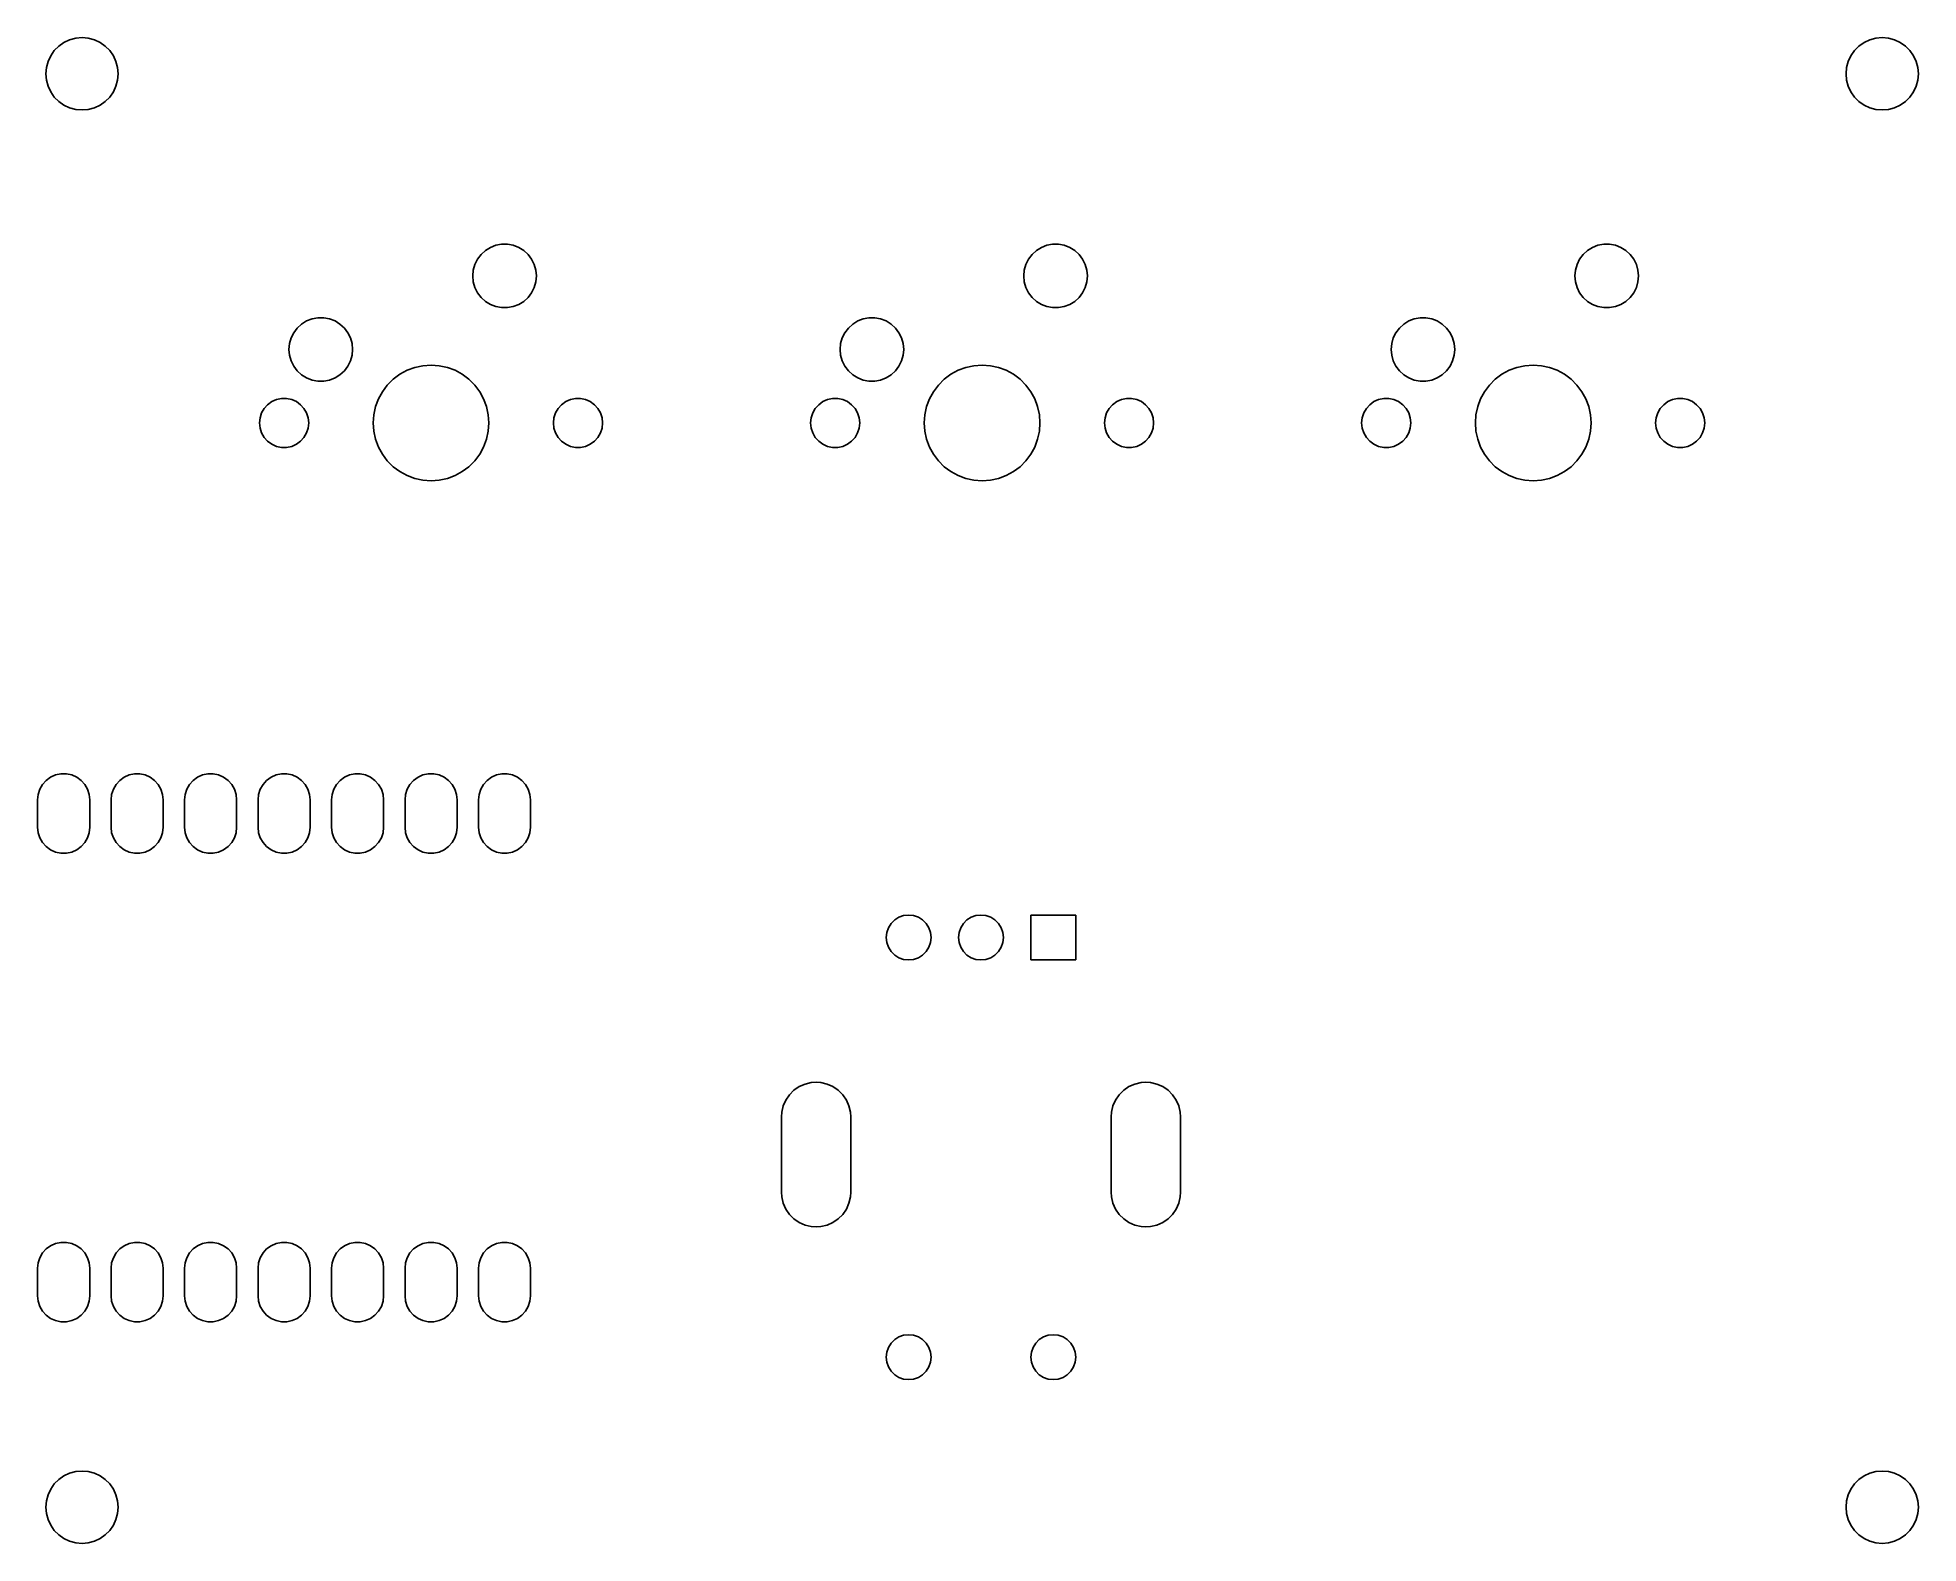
# Model space of a CAD drawing. Extents: x 2.76 to 5.32, y -3.6 to -1.55.
import ezdxf

# ---------------------------------------------------------------- set-up
doc = ezdxf.new("R2010")
doc.units = 0
doc.header["$MEASUREMENT"] = 0
doc.layers.add('BLACK', color=7, linetype='CONTINUOUS')

msp = doc.modelspace()

# ---------------------------------------------------------------- linework, layer by layer
at = {"layer": 'BLACK', "linetype": 'CONTINUOUS'}
for p, q in [((2.79337, -1.5623), (2.80039, -1.55738)), ((2.80039, -1.55738), (2.80817, -1.55376)), ((2.80817, -1.55376), (2.81645, -1.55154)), ((2.81645, -1.55154), (2.825, -1.55079)), ((2.825, -1.55079), (2.83355, -1.55154)), ((2.83355, -1.55154), (2.84183, -1.55376)), ((2.84183, -1.55376), (2.84961, -1.55738)), ((2.84961, -1.55738), (2.85663, -1.5623)), ((5.24337, -1.5623), (5.25039, -1.55738)), ((5.25039, -1.55738), (5.25817, -1.55376)), ((5.25817, -1.55376), (5.26645, -1.55154)), ((5.26645, -1.55154), (5.275, -1.55079)), ((5.275, -1.55079), (5.28355, -1.55154)), ((5.28355, -1.55154), (5.29183, -1.55376)), ((5.29183, -1.55376), (5.29961, -1.55738)), ((5.29961, -1.55738), (5.30663, -1.5623)), ((2.77654, -1.59145), (2.77876, -1.58317)), ((2.77876, -1.58317), (2.78238, -1.57539)), ((2.78238, -1.57539), (2.7873, -1.56837)), ((2.7873, -1.56837), (2.79337, -1.5623)), ((2.85663, -1.5623), (2.8627, -1.56837)), ((2.8627, -1.56837), (2.86762, -1.57539)), ((2.86762, -1.57539), (2.87124, -1.58317)), ((2.87124, -1.58317), (2.87346, -1.59145)), ((5.22654, -1.59145), (5.22876, -1.58317)), ((5.22876, -1.58317), (5.23238, -1.57539)), ((5.23238, -1.57539), (5.2373, -1.56837)), ((5.2373, -1.56837), (5.24337, -1.5623)), ((5.30663, -1.5623), (5.3127, -1.56837)), ((5.3127, -1.56837), (5.31762, -1.57539)), ((5.31762, -1.57539), (5.32124, -1.58317)), ((5.32124, -1.58317), (5.32346, -1.59145)), ((2.77579, -1.6), (2.77654, -1.59145)), ((2.77654, -1.60855), (2.77579, -1.6)), ((2.77876, -1.61683), (2.77654, -1.60855)), ((2.87346, -1.60855), (2.87124, -1.61683)), ((2.87346, -1.59145), (2.87421, -1.6)), ((2.87421, -1.6), (2.87346, -1.60855)), ((5.22579, -1.6), (5.22654, -1.59145)), ((5.22654, -1.60855), (5.22579, -1.6)), ((5.22876, -1.61683), (5.22654, -1.60855)), ((5.32346, -1.60855), (5.32124, -1.61683)), ((5.32346, -1.59145), (5.32421, -1.6)), ((5.32421, -1.6), (5.32346, -1.60855)), ((2.78238, -1.62461), (2.77876, -1.61683)), ((2.7873, -1.63163), (2.78238, -1.62461)), ((2.79337, -1.6377), (2.7873, -1.63163)), ((2.80039, -1.64262), (2.79337, -1.6377)), ((2.85663, -1.6377), (2.84961, -1.64262)), ((2.8627, -1.63163), (2.85663, -1.6377)), ((2.86762, -1.62461), (2.8627, -1.63163)), ((2.87124, -1.61683), (2.86762, -1.62461)), ((5.23238, -1.62461), (5.22876, -1.61683)), ((5.2373, -1.63163), (5.23238, -1.62461)), ((5.24337, -1.6377), (5.2373, -1.63163)), ((5.25039, -1.64262), (5.24337, -1.6377)), ((5.30663, -1.6377), (5.29961, -1.64262)), ((5.3127, -1.63163), (5.30663, -1.6377)), ((5.31762, -1.62461), (5.3127, -1.63163)), ((5.32124, -1.61683), (5.31762, -1.62461)), ((2.80817, -1.64624), (2.80039, -1.64262)), ((2.81645, -1.64846), (2.80817, -1.64624)), ((2.825, -1.64921), (2.81645, -1.64846)), ((2.83355, -1.64846), (2.825, -1.64921)), ((2.84183, -1.64624), (2.83355, -1.64846)), ((2.84961, -1.64262), (2.84183, -1.64624)), ((5.25817, -1.64624), (5.25039, -1.64262)), ((5.26645, -1.64846), (5.25817, -1.64624)), ((5.275, -1.64921), (5.26645, -1.64846)), ((5.28355, -1.64846), (5.275, -1.64921)), ((5.29183, -1.64624), (5.28355, -1.64846)), ((5.29961, -1.64262), (5.29183, -1.64624)), ((3.368, -1.84582), (3.3739, -1.84044)), ((3.3739, -1.84044), (3.3807, -1.83623)), ((3.3807, -1.83623), (3.38815, -1.83335)), ((3.38815, -1.83335), (3.396, -1.83188)), ((3.396, -1.83188), (3.404, -1.83188)), ((3.404, -1.83188), (3.41185, -1.83335)), ((3.41185, -1.83335), (3.4193, -1.83623)), ((3.4193, -1.83623), (3.4261, -1.84044)), ((3.4261, -1.84044), (3.432, -1.84582)), ((4.118, -1.84582), (4.1239, -1.84044)), ((4.1239, -1.84044), (4.1307, -1.83623)), ((4.1307, -1.83623), (4.13815, -1.83335)), ((4.13815, -1.83335), (4.146, -1.83188)), ((4.146, -1.83188), (4.154, -1.83188)), ((4.154, -1.83188), (4.16185, -1.83335)), ((4.16185, -1.83335), (4.1693, -1.83623)), ((4.1693, -1.83623), (4.1761, -1.84044)), ((4.1761, -1.84044), (4.182, -1.84582)), ((4.868, -1.84582), (4.8739, -1.84044)), ((4.8739, -1.84044), (4.8807, -1.83623)), ((4.8807, -1.83623), (4.88815, -1.83335)), ((4.88815, -1.83335), (4.896, -1.83188)), ((4.896, -1.83188), (4.904, -1.83188)), ((4.904, -1.83188), (4.91185, -1.83335)), ((4.91185, -1.83335), (4.9193, -1.83623)), ((4.9193, -1.83623), (4.9261, -1.84044)), ((4.9261, -1.84044), (4.932, -1.84582)), ((3.35669, -1.875), (3.35743, -1.86704)), ((3.35743, -1.86704), (3.35962, -1.85936)), ((3.35962, -1.85936), (3.36318, -1.8522)), ((3.36318, -1.8522), (3.368, -1.84582)), ((3.432, -1.84582), (3.43682, -1.8522)), ((3.43682, -1.8522), (3.44038, -1.85936)), ((3.44038, -1.85936), (3.44257, -1.86704)), ((3.44257, -1.86704), (3.44331, -1.875)), ((4.10669, -1.875), (4.10743, -1.86704)), ((4.10743, -1.86704), (4.10962, -1.85936)), ((4.10962, -1.85936), (4.11318, -1.8522)), ((4.11318, -1.8522), (4.118, -1.84582)), ((4.182, -1.84582), (4.18682, -1.8522)), ((4.18682, -1.8522), (4.19038, -1.85936)), ((4.19038, -1.85936), (4.19257, -1.86704)), ((4.19257, -1.86704), (4.19331, -1.875)), ((4.85669, -1.875), (4.85743, -1.86704)), ((4.85743, -1.86704), (4.85962, -1.85936)), ((4.85962, -1.85936), (4.86318, -1.8522)), ((4.86318, -1.8522), (4.868, -1.84582)), ((4.932, -1.84582), (4.93682, -1.8522)), ((4.93682, -1.8522), (4.94038, -1.85936)), ((4.94038, -1.85936), (4.94257, -1.86704)), ((4.94257, -1.86704), (4.94331, -1.875)), ((3.35743, -1.88296), (3.35669, -1.875)), ((3.35962, -1.89064), (3.35743, -1.88296)), ((3.36318, -1.8978), (3.35962, -1.89064)), ((3.44038, -1.89064), (3.43682, -1.8978)), ((3.44257, -1.88296), (3.44038, -1.89064)), ((3.44331, -1.875), (3.44257, -1.88296)), ((4.10743, -1.88296), (4.10669, -1.875)), ((4.10962, -1.89064), (4.10743, -1.88296)), ((4.11318, -1.8978), (4.10962, -1.89064)), ((4.19038, -1.89064), (4.18682, -1.8978)), ((4.19257, -1.88296), (4.19038, -1.89064)), ((4.19331, -1.875), (4.19257, -1.88296)), ((4.85743, -1.88296), (4.85669, -1.875)), ((4.85962, -1.89064), (4.85743, -1.88296)), ((4.86318, -1.8978), (4.85962, -1.89064)), ((4.94038, -1.89064), (4.93682, -1.8978)), ((4.94257, -1.88296), (4.94038, -1.89064)), ((4.94331, -1.875), (4.94257, -1.88296)), ((3.368, -1.90418), (3.36318, -1.8978)), ((3.3739, -1.90956), (3.368, -1.90418)), ((3.3807, -1.91377), (3.3739, -1.90956)), ((3.38815, -1.91665), (3.3807, -1.91377)), ((3.396, -1.91812), (3.38815, -1.91665)), ((3.404, -1.91812), (3.396, -1.91812)), ((3.41185, -1.91665), (3.404, -1.91812)), ((3.4193, -1.91377), (3.41185, -1.91665)), ((3.4261, -1.90956), (3.4193, -1.91377)), ((3.432, -1.90418), (3.4261, -1.90956)), ((3.43682, -1.8978), (3.432, -1.90418)), ((4.118, -1.90418), (4.11318, -1.8978)), ((4.1239, -1.90956), (4.118, -1.90418)), ((4.1307, -1.91377), (4.1239, -1.90956)), ((4.13815, -1.91665), (4.1307, -1.91377)), ((4.146, -1.91812), (4.13815, -1.91665)), ((4.154, -1.91812), (4.146, -1.91812)), ((4.16185, -1.91665), (4.154, -1.91812)), ((4.1693, -1.91377), (4.16185, -1.91665)), ((4.1761, -1.90956), (4.1693, -1.91377)), ((4.182, -1.90418), (4.1761, -1.90956)), ((4.18682, -1.8978), (4.182, -1.90418)), ((4.868, -1.90418), (4.86318, -1.8978)), ((4.8739, -1.90956), (4.868, -1.90418)), ((4.8807, -1.91377), (4.8739, -1.90956)), ((4.88815, -1.91665), (4.8807, -1.91377)), ((4.896, -1.91812), (4.88815, -1.91665)), ((4.904, -1.91812), (4.896, -1.91812)), ((4.91185, -1.91665), (4.904, -1.91812)), ((4.9193, -1.91377), (4.91185, -1.91665)), ((4.9261, -1.90956), (4.9193, -1.91377)), ((4.932, -1.90418), (4.9261, -1.90956)), ((4.93682, -1.8978), (4.932, -1.90418)), ((3.118, -1.94582), (3.1239, -1.94044)), ((3.1239, -1.94044), (3.1307, -1.93623)), ((3.1307, -1.93623), (3.13815, -1.93335)), ((3.13815, -1.93335), (3.146, -1.93188)), ((3.146, -1.93188), (3.154, -1.93188)), ((3.154, -1.93188), (3.16185, -1.93335)), ((3.16185, -1.93335), (3.1693, -1.93623)), ((3.1693, -1.93623), (3.1761, -1.94044)), ((3.1761, -1.94044), (3.182, -1.94582)), ((3.868, -1.94582), (3.8739, -1.94044)), ((3.8739, -1.94044), (3.8807, -1.93623)), ((3.8807, -1.93623), (3.88815, -1.93335)), ((3.88815, -1.93335), (3.896, -1.93188)), ((3.896, -1.93188), (3.904, -1.93188)), ((3.904, -1.93188), (3.91185, -1.93335)), ((3.91185, -1.93335), (3.9193, -1.93623)), ((3.9193, -1.93623), (3.9261, -1.94044)), ((3.9261, -1.94044), (3.932, -1.94582)), ((4.618, -1.94582), (4.6239, -1.94044)), ((4.6239, -1.94044), (4.6307, -1.93623)), ((4.6307, -1.93623), (4.63815, -1.93335)), ((4.63815, -1.93335), (4.646, -1.93188)), ((4.646, -1.93188), (4.654, -1.93188)), ((4.654, -1.93188), (4.66185, -1.93335)), ((4.66185, -1.93335), (4.6693, -1.93623)), ((4.6693, -1.93623), (4.6761, -1.94044)), ((4.6761, -1.94044), (4.682, -1.94582)), ((3.10669, -1.975), (3.10743, -1.96704)), ((3.10743, -1.96704), (3.10962, -1.95936)), ((3.10962, -1.95936), (3.11318, -1.9522)), ((3.11318, -1.9522), (3.118, -1.94582)), ((3.182, -1.94582), (3.18682, -1.9522)), ((3.18682, -1.9522), (3.19038, -1.95936)), ((3.19038, -1.95936), (3.19257, -1.96704)), ((3.19257, -1.96704), (3.19331, -1.975)), ((3.85669, -1.975), (3.85743, -1.96704)), ((3.85743, -1.96704), (3.85962, -1.95936)), ((3.85962, -1.95936), (3.86318, -1.9522)), ((3.86318, -1.9522), (3.868, -1.94582)), ((3.932, -1.94582), (3.93682, -1.9522)), ((3.93682, -1.9522), (3.94038, -1.95936)), ((3.94038, -1.95936), (3.94257, -1.96704)), ((3.94257, -1.96704), (3.94331, -1.975)), ((4.60669, -1.975), (4.60743, -1.96704)), ((4.60743, -1.96704), (4.60962, -1.95936)), ((4.60962, -1.95936), (4.61318, -1.9522)), ((4.61318, -1.9522), (4.618, -1.94582)), ((4.682, -1.94582), (4.68682, -1.9522)), ((4.68682, -1.9522), (4.69038, -1.95936)), ((4.69038, -1.95936), (4.69257, -1.96704)), ((4.69257, -1.96704), (4.69331, -1.975)), ((3.10743, -1.98296), (3.10669, -1.975)), ((3.10962, -1.99064), (3.10743, -1.98296)), ((3.11318, -1.9978), (3.10962, -1.99064)), ((3.19038, -1.99064), (3.18682, -1.9978)), ((3.19257, -1.98296), (3.19038, -1.99064)), ((3.19331, -1.975), (3.19257, -1.98296)), ((3.28879, -1.99706), (3.3, -1.99626)), ((3.3, -1.99626), (3.31121, -1.99706)), ((3.85743, -1.98296), (3.85669, -1.975)), ((3.85962, -1.99064), (3.85743, -1.98296)), ((3.86318, -1.9978), (3.85962, -1.99064)), ((3.94038, -1.99064), (3.93682, -1.9978)), ((3.94257, -1.98296), (3.94038, -1.99064)), ((3.94331, -1.975), (3.94257, -1.98296)), ((4.03879, -1.99706), (4.05, -1.99626)), ((4.05, -1.99626), (4.06121, -1.99706)), ((4.60743, -1.98296), (4.60669, -1.975)), ((4.60962, -1.99064), (4.60743, -1.98296)), ((4.61318, -1.9978), (4.60962, -1.99064)), ((4.69038, -1.99064), (4.68682, -1.9978)), ((4.69257, -1.98296), (4.69038, -1.99064)), ((4.69331, -1.975), (4.69257, -1.98296)), ((4.78879, -1.99706), (4.8, -1.99626)), ((4.8, -1.99626), (4.81121, -1.99706)), ((3.118, -2.00418), (3.11318, -1.9978)), ((3.1239, -2.00956), (3.118, -2.00418)), ((3.1307, -2.01377), (3.1239, -2.00956)), ((3.13815, -2.01665), (3.1307, -2.01377)), ((3.146, -2.01812), (3.13815, -2.01665)), ((3.154, -2.01812), (3.146, -2.01812)), ((3.16185, -2.01665), (3.154, -2.01812)), ((3.1693, -2.01377), (3.16185, -2.01665)), ((3.1761, -2.00956), (3.1693, -2.01377)), ((3.182, -2.00418), (3.1761, -2.00956)), ((3.18682, -1.9978), (3.182, -2.00418)), ((3.24049, -2.02344), (3.24844, -2.01549)), ((3.24844, -2.01549), (3.25743, -2.00876)), ((3.25743, -2.00876), (3.26729, -2.00338)), ((3.26729, -2.00338), (3.27782, -1.99945)), ((3.27782, -1.99945), (3.28879, -1.99706)), ((3.31121, -1.99706), (3.32218, -1.99945)), ((3.32218, -1.99945), (3.33271, -2.00338)), ((3.33271, -2.00338), (3.34257, -2.00876)), ((3.34257, -2.00876), (3.35156, -2.01549)), ((3.35156, -2.01549), (3.35951, -2.02344)), ((3.868, -2.00418), (3.86318, -1.9978)), ((3.8739, -2.00956), (3.868, -2.00418)), ((3.8807, -2.01377), (3.8739, -2.00956)), ((3.88815, -2.01665), (3.8807, -2.01377)), ((3.896, -2.01812), (3.88815, -2.01665)), ((3.904, -2.01812), (3.896, -2.01812)), ((3.91185, -2.01665), (3.904, -2.01812)), ((3.9193, -2.01377), (3.91185, -2.01665)), ((3.9261, -2.00956), (3.9193, -2.01377)), ((3.932, -2.00418), (3.9261, -2.00956)), ((3.93682, -1.9978), (3.932, -2.00418)), ((3.99049, -2.02344), (3.99844, -2.01549)), ((3.99844, -2.01549), (4.00743, -2.00876)), ((4.00743, -2.00876), (4.01729, -2.00338)), ((4.01729, -2.00338), (4.02782, -1.99945)), ((4.02782, -1.99945), (4.03879, -1.99706)), ((4.06121, -1.99706), (4.07218, -1.99945)), ((4.07218, -1.99945), (4.08271, -2.00338)), ((4.08271, -2.00338), (4.09257, -2.00876)), ((4.09257, -2.00876), (4.10156, -2.01549)), ((4.10156, -2.01549), (4.10951, -2.02344)), ((4.618, -2.00418), (4.61318, -1.9978)), ((4.6239, -2.00956), (4.618, -2.00418)), ((4.6307, -2.01377), (4.6239, -2.00956)), ((4.63815, -2.01665), (4.6307, -2.01377)), ((4.646, -2.01812), (4.63815, -2.01665)), ((4.654, -2.01812), (4.646, -2.01812)), ((4.66185, -2.01665), (4.654, -2.01812)), ((4.6693, -2.01377), (4.66185, -2.01665)), ((4.6761, -2.00956), (4.6693, -2.01377)), ((4.682, -2.00418), (4.6761, -2.00956)), ((4.68682, -1.9978), (4.682, -2.00418)), ((4.74049, -2.02344), (4.74844, -2.01549)), ((4.74844, -2.01549), (4.75743, -2.00876)), ((4.75743, -2.00876), (4.76729, -2.00338)), ((4.76729, -2.00338), (4.77782, -1.99945)), ((4.77782, -1.99945), (4.78879, -1.99706)), ((4.81121, -1.99706), (4.82218, -1.99945)), ((4.82218, -1.99945), (4.83271, -2.00338)), ((4.83271, -2.00338), (4.84257, -2.00876)), ((4.84257, -2.00876), (4.85156, -2.01549)), ((4.85156, -2.01549), (4.85951, -2.02344)), ((3.07761, -2.05013), (3.08327, -2.04602)), ((3.08327, -2.04602), (3.08966, -2.04317)), ((3.08966, -2.04317), (3.0965, -2.04172)), ((3.0965, -2.04172), (3.1035, -2.04172)), ((3.1035, -2.04172), (3.11034, -2.04317)), ((3.11034, -2.04317), (3.11673, -2.04602)), ((3.11673, -2.04602), (3.12239, -2.05013)), ((3.22445, -2.05282), (3.22838, -2.04229)), ((3.22838, -2.04229), (3.23376, -2.03243)), ((3.23376, -2.03243), (3.24049, -2.02344)), ((3.35951, -2.02344), (3.36624, -2.03243)), ((3.36624, -2.03243), (3.37162, -2.04229)), ((3.37162, -2.04229), (3.37555, -2.05282)), ((3.47761, -2.05013), (3.48327, -2.04602)), ((3.48327, -2.04602), (3.48966, -2.04317)), ((3.48966, -2.04317), (3.4965, -2.04172)), ((3.4965, -2.04172), (3.5035, -2.04172)), ((3.5035, -2.04172), (3.51034, -2.04317)), ((3.51034, -2.04317), (3.51673, -2.04602)), ((3.51673, -2.04602), (3.52239, -2.05013)), ((3.82761, -2.05013), (3.83327, -2.04602)), ((3.83327, -2.04602), (3.83966, -2.04317)), ((3.83966, -2.04317), (3.8465, -2.04172)), ((3.8465, -2.04172), (3.8535, -2.04172)), ((3.8535, -2.04172), (3.86034, -2.04317)), ((3.86034, -2.04317), (3.86673, -2.04602)), ((3.86673, -2.04602), (3.87239, -2.05013)), ((3.97445, -2.05282), (3.97838, -2.04229)), ((3.97838, -2.04229), (3.98376, -2.03243)), ((3.98376, -2.03243), (3.99049, -2.02344)), ((4.10951, -2.02344), (4.11624, -2.03243)), ((4.11624, -2.03243), (4.12162, -2.04229)), ((4.12162, -2.04229), (4.12555, -2.05282)), ((4.22761, -2.05013), (4.23327, -2.04602)), ((4.23327, -2.04602), (4.23966, -2.04317)), ((4.23966, -2.04317), (4.2465, -2.04172)), ((4.2465, -2.04172), (4.2535, -2.04172)), ((4.2535, -2.04172), (4.26034, -2.04317)), ((4.26034, -2.04317), (4.26673, -2.04602)), ((4.26673, -2.04602), (4.27239, -2.05013)), ((4.57761, -2.05013), (4.58327, -2.04602)), ((4.58327, -2.04602), (4.58966, -2.04317)), ((4.58966, -2.04317), (4.5965, -2.04172)), ((4.5965, -2.04172), (4.6035, -2.04172)), ((4.6035, -2.04172), (4.61034, -2.04317)), ((4.61034, -2.04317), (4.61673, -2.04602)), ((4.61673, -2.04602), (4.62239, -2.05013)), ((4.72445, -2.05282), (4.72838, -2.04229)), ((4.72838, -2.04229), (4.73376, -2.03243)), ((4.73376, -2.03243), (4.74049, -2.02344)), ((4.85951, -2.02344), (4.86624, -2.03243)), ((4.86624, -2.03243), (4.87162, -2.04229)), ((4.87162, -2.04229), (4.87555, -2.05282)), ((4.97761, -2.05013), (4.98327, -2.04602)), ((4.98327, -2.04602), (4.98966, -2.04317)), ((4.98966, -2.04317), (4.9965, -2.04172)), ((4.9965, -2.04172), (5.0035, -2.04172)), ((5.0035, -2.04172), (5.01034, -2.04317)), ((5.01034, -2.04317), (5.01673, -2.04602)), ((5.01673, -2.04602), (5.02239, -2.05013)), ((3.06654, -2.075), (3.06727, -2.06804)), ((3.06727, -2.06804), (3.06943, -2.06139)), ((3.06943, -2.06139), (3.07293, -2.05533)), ((3.07293, -2.05533), (3.07761, -2.05013)), ((3.12239, -2.05013), (3.12707, -2.05533)), ((3.12707, -2.05533), (3.13057, -2.06139)), ((3.13057, -2.06139), (3.13273, -2.06804)), ((3.13273, -2.06804), (3.13346, -2.075)), ((3.22126, -2.075), (3.22206, -2.06379)), ((3.22206, -2.06379), (3.22445, -2.05282)), ((3.37555, -2.05282), (3.37794, -2.06379)), ((3.37794, -2.06379), (3.37874, -2.075)), ((3.46654, -2.075), (3.46727, -2.06804)), ((3.46727, -2.06804), (3.46943, -2.06139)), ((3.46943, -2.06139), (3.47293, -2.05533)), ((3.47293, -2.05533), (3.47761, -2.05013)), ((3.52239, -2.05013), (3.52707, -2.05533)), ((3.52707, -2.05533), (3.53057, -2.06139)), ((3.53057, -2.06139), (3.53273, -2.06804)), ((3.53273, -2.06804), (3.53346, -2.075)), ((3.81654, -2.075), (3.81727, -2.06804)), ((3.81727, -2.06804), (3.81943, -2.06139)), ((3.81943, -2.06139), (3.82293, -2.05533)), ((3.82293, -2.05533), (3.82761, -2.05013)), ((3.87239, -2.05013), (3.87707, -2.05533)), ((3.87707, -2.05533), (3.88057, -2.06139)), ((3.88057, -2.06139), (3.88273, -2.06804)), ((3.88273, -2.06804), (3.88346, -2.075)), ((3.97126, -2.075), (3.97206, -2.06379)), ((3.97206, -2.06379), (3.97445, -2.05282)), ((4.12555, -2.05282), (4.12794, -2.06379)), ((4.12794, -2.06379), (4.12874, -2.075)), ((4.21654, -2.075), (4.21727, -2.06804)), ((4.21727, -2.06804), (4.21943, -2.06139)), ((4.21943, -2.06139), (4.22293, -2.05533)), ((4.22293, -2.05533), (4.22761, -2.05013)), ((4.27239, -2.05013), (4.27707, -2.05533)), ((4.27707, -2.05533), (4.28057, -2.06139)), ((4.28057, -2.06139), (4.28273, -2.06804)), ((4.28273, -2.06804), (4.28346, -2.075)), ((4.56654, -2.075), (4.56727, -2.06804)), ((4.56727, -2.06804), (4.56943, -2.06139)), ((4.56943, -2.06139), (4.57293, -2.05533)), ((4.57293, -2.05533), (4.57761, -2.05013)), ((4.62239, -2.05013), (4.62707, -2.05533)), ((4.62707, -2.05533), (4.63057, -2.06139)), ((4.63057, -2.06139), (4.63273, -2.06804)), ((4.63273, -2.06804), (4.63346, -2.075)), ((4.72126, -2.075), (4.72206, -2.06379)), ((4.72206, -2.06379), (4.72445, -2.05282)), ((4.87555, -2.05282), (4.87794, -2.06379)), ((4.87794, -2.06379), (4.87874, -2.075)), ((4.96654, -2.075), (4.96727, -2.06804)), ((4.96727, -2.06804), (4.96943, -2.06139)), ((4.96943, -2.06139), (4.97293, -2.05533)), ((4.97293, -2.05533), (4.97761, -2.05013)), ((5.02239, -2.05013), (5.02707, -2.05533)), ((5.02707, -2.05533), (5.03057, -2.06139)), ((5.03057, -2.06139), (5.03273, -2.06804)), ((5.03273, -2.06804), (5.03346, -2.075)), ((3.06727, -2.08196), (3.06654, -2.075)), ((3.06943, -2.08861), (3.06727, -2.08196)), ((3.07293, -2.09467), (3.06943, -2.08861)), ((3.07761, -2.09987), (3.07293, -2.09467)), ((3.12707, -2.09467), (3.12239, -2.09987)), ((3.13057, -2.08861), (3.12707, -2.09467)), ((3.13273, -2.08196), (3.13057, -2.08861)), ((3.13346, -2.075), (3.13273, -2.08196)), ((3.22206, -2.08621), (3.22126, -2.075)), ((3.22445, -2.09718), (3.22206, -2.08621)), ((3.22838, -2.10771), (3.22445, -2.09718)), ((3.37555, -2.09718), (3.37162, -2.10771)), ((3.37794, -2.08621), (3.37555, -2.09718)), ((3.37874, -2.075), (3.37794, -2.08621)), ((3.46727, -2.08196), (3.46654, -2.075)), ((3.46943, -2.08861), (3.46727, -2.08196)), ((3.47293, -2.09467), (3.46943, -2.08861)), ((3.47761, -2.09987), (3.47293, -2.09467)), ((3.52707, -2.09467), (3.52239, -2.09987)), ((3.53057, -2.08861), (3.52707, -2.09467)), ((3.53273, -2.08196), (3.53057, -2.08861)), ((3.53346, -2.075), (3.53273, -2.08196)), ((3.81727, -2.08196), (3.81654, -2.075)), ((3.81943, -2.08861), (3.81727, -2.08196)), ((3.82293, -2.09467), (3.81943, -2.08861)), ((3.82761, -2.09987), (3.82293, -2.09467)), ((3.87707, -2.09467), (3.87239, -2.09987)), ((3.88057, -2.08861), (3.87707, -2.09467)), ((3.88273, -2.08196), (3.88057, -2.08861)), ((3.88346, -2.075), (3.88273, -2.08196)), ((3.97206, -2.08621), (3.97126, -2.075)), ((3.97445, -2.09718), (3.97206, -2.08621)), ((3.97838, -2.10771), (3.97445, -2.09718)), ((4.12555, -2.09718), (4.12162, -2.10771)), ((4.12794, -2.08621), (4.12555, -2.09718)), ((4.12874, -2.075), (4.12794, -2.08621)), ((4.21727, -2.08196), (4.21654, -2.075)), ((4.21943, -2.08861), (4.21727, -2.08196)), ((4.22293, -2.09467), (4.21943, -2.08861)), ((4.22761, -2.09987), (4.22293, -2.09467)), ((4.27707, -2.09467), (4.27239, -2.09987)), ((4.28057, -2.08861), (4.27707, -2.09467)), ((4.28273, -2.08196), (4.28057, -2.08861)), ((4.28346, -2.075), (4.28273, -2.08196)), ((4.56727, -2.08196), (4.56654, -2.075)), ((4.56943, -2.08861), (4.56727, -2.08196)), ((4.57293, -2.09467), (4.56943, -2.08861)), ((4.57761, -2.09987), (4.57293, -2.09467)), ((4.62707, -2.09467), (4.62239, -2.09987)), ((4.63057, -2.08861), (4.62707, -2.09467)), ((4.63273, -2.08196), (4.63057, -2.08861)), ((4.63346, -2.075), (4.63273, -2.08196)), ((4.72206, -2.08621), (4.72126, -2.075)), ((4.72445, -2.09718), (4.72206, -2.08621)), ((4.72838, -2.10771), (4.72445, -2.09718)), ((4.87555, -2.09718), (4.87162, -2.10771)), ((4.87794, -2.08621), (4.87555, -2.09718)), ((4.87874, -2.075), (4.87794, -2.08621)), ((4.96727, -2.08196), (4.96654, -2.075)), ((4.96943, -2.08861), (4.96727, -2.08196)), ((4.97293, -2.09467), (4.96943, -2.08861)), ((4.97761, -2.09987), (4.97293, -2.09467)), ((5.02707, -2.09467), (5.02239, -2.09987)), ((5.03057, -2.08861), (5.02707, -2.09467)), ((5.03273, -2.08196), (5.03057, -2.08861)), ((5.03346, -2.075), (5.03273, -2.08196)), ((3.08327, -2.10398), (3.07761, -2.09987)), ((3.08966, -2.10683), (3.08327, -2.10398)), ((3.0965, -2.10828), (3.08966, -2.10683)), ((3.1035, -2.10828), (3.0965, -2.10828)), ((3.11034, -2.10683), (3.1035, -2.10828)), ((3.11673, -2.10398), (3.11034, -2.10683)), ((3.12239, -2.09987), (3.11673, -2.10398)), ((3.23376, -2.11757), (3.22838, -2.10771)), ((3.24049, -2.12656), (3.23376, -2.11757)), ((3.36624, -2.11757), (3.35951, -2.12656)), ((3.37162, -2.10771), (3.36624, -2.11757)), ((3.48327, -2.10398), (3.47761, -2.09987)), ((3.48966, -2.10683), (3.48327, -2.10398)), ((3.4965, -2.10828), (3.48966, -2.10683)), ((3.5035, -2.10828), (3.4965, -2.10828)), ((3.51034, -2.10683), (3.5035, -2.10828)), ((3.51673, -2.10398), (3.51034, -2.10683)), ((3.52239, -2.09987), (3.51673, -2.10398)), ((3.83327, -2.10398), (3.82761, -2.09987)), ((3.83966, -2.10683), (3.83327, -2.10398)), ((3.8465, -2.10828), (3.83966, -2.10683)), ((3.8535, -2.10828), (3.8465, -2.10828)), ((3.86034, -2.10683), (3.8535, -2.10828)), ((3.86673, -2.10398), (3.86034, -2.10683)), ((3.87239, -2.09987), (3.86673, -2.10398)), ((3.98376, -2.11757), (3.97838, -2.10771)), ((3.99049, -2.12656), (3.98376, -2.11757)), ((4.11624, -2.11757), (4.10951, -2.12656)), ((4.12162, -2.10771), (4.11624, -2.11757)), ((4.23327, -2.10398), (4.22761, -2.09987)), ((4.23966, -2.10683), (4.23327, -2.10398)), ((4.2465, -2.10828), (4.23966, -2.10683)), ((4.2535, -2.10828), (4.2465, -2.10828)), ((4.26034, -2.10683), (4.2535, -2.10828)), ((4.26673, -2.10398), (4.26034, -2.10683)), ((4.27239, -2.09987), (4.26673, -2.10398)), ((4.58327, -2.10398), (4.57761, -2.09987)), ((4.58966, -2.10683), (4.58327, -2.10398)), ((4.5965, -2.10828), (4.58966, -2.10683)), ((4.6035, -2.10828), (4.5965, -2.10828)), ((4.61034, -2.10683), (4.6035, -2.10828)), ((4.61673, -2.10398), (4.61034, -2.10683)), ((4.62239, -2.09987), (4.61673, -2.10398)), ((4.73376, -2.11757), (4.72838, -2.10771)), ((4.74049, -2.12656), (4.73376, -2.11757)), ((4.86624, -2.11757), (4.85951, -2.12656)), ((4.87162, -2.10771), (4.86624, -2.11757)), ((4.98327, -2.10398), (4.97761, -2.09987)), ((4.98966, -2.10683), (4.98327, -2.10398)), ((4.9965, -2.10828), (4.98966, -2.10683)), ((5.0035, -2.10828), (4.9965, -2.10828)), ((5.01034, -2.10683), (5.0035, -2.10828)), ((5.01673, -2.10398), (5.01034, -2.10683)), ((5.02239, -2.09987), (5.01673, -2.10398)), ((3.24844, -2.13451), (3.24049, -2.12656)), ((3.25743, -2.14124), (3.24844, -2.13451)), ((3.26729, -2.14662), (3.25743, -2.14124)), ((3.27782, -2.15055), (3.26729, -2.14662)), ((3.33271, -2.14662), (3.32218, -2.15055)), ((3.34257, -2.14124), (3.33271, -2.14662)), ((3.35156, -2.13451), (3.34257, -2.14124)), ((3.35951, -2.12656), (3.35156, -2.13451)), ((3.99844, -2.13451), (3.99049, -2.12656)), ((4.00743, -2.14124), (3.99844, -2.13451)), ((4.01729, -2.14662), (4.00743, -2.14124)), ((4.02782, -2.15055), (4.01729, -2.14662)), ((4.08271, -2.14662), (4.07218, -2.15055)), ((4.09257, -2.14124), (4.08271, -2.14662)), ((4.10156, -2.13451), (4.09257, -2.14124)), ((4.10951, -2.12656), (4.10156, -2.13451)), ((4.74844, -2.13451), (4.74049, -2.12656)), ((4.75743, -2.14124), (4.74844, -2.13451)), ((4.76729, -2.14662), (4.75743, -2.14124)), ((4.77782, -2.15055), (4.76729, -2.14662)), ((4.83271, -2.14662), (4.82218, -2.15055)), ((4.84257, -2.14124), (4.83271, -2.14662)), ((4.85156, -2.13451), (4.84257, -2.14124)), ((4.85951, -2.12656), (4.85156, -2.13451)), ((3.28879, -2.15294), (3.27782, -2.15055)), ((3.3, -2.15374), (3.28879, -2.15294)), ((3.31121, -2.15294), (3.3, -2.15374)), ((3.32218, -2.15055), (3.31121, -2.15294)), ((4.03879, -2.15294), (4.02782, -2.15055)), ((4.05, -2.15374), (4.03879, -2.15294)), ((4.06121, -2.15294), (4.05, -2.15374)), ((4.07218, -2.15055), (4.06121, -2.15294)), ((4.78879, -2.15294), (4.77782, -2.15055)), ((4.8, -2.15374), (4.78879, -2.15294)), ((4.81121, -2.15294), (4.8, -2.15374)), ((4.82218, -2.15055), (4.81121, -2.15294)), ((2.77629, -2.56127), (2.78228, -2.55691)), ((2.78228, -2.55691), (2.78905, -2.5539)), ((2.78905, -2.5539), (2.7963, -2.55236)), ((2.7963, -2.55236), (2.8037, -2.55236)), ((2.8037, -2.55236), (2.81095, -2.5539)), ((2.81095, -2.5539), (2.81772, -2.55691)), ((2.81772, -2.55691), (2.82371, -2.56127)), ((2.87629, -2.56127), (2.88228, -2.55691)), ((2.88228, -2.55691), (2.88905, -2.5539)), ((2.88905, -2.5539), (2.8963, -2.55236)), ((2.8963, -2.55236), (2.9037, -2.55236)), ((2.9037, -2.55236), (2.91095, -2.5539)), ((2.91095, -2.5539), (2.91772, -2.55691)), ((2.91772, -2.55691), (2.92371, -2.56127)), ((2.97629, -2.56127), (2.98228, -2.55691)), ((2.98228, -2.55691), (2.98905, -2.5539)), ((2.98905, -2.5539), (2.9963, -2.55236)), ((2.9963, -2.55236), (3.0037, -2.55236)), ((3.0037, -2.55236), (3.01095, -2.5539)), ((3.01095, -2.5539), (3.01772, -2.55691)), ((3.01772, -2.55691), (3.02371, -2.56127)), ((3.07629, -2.56127), (3.08228, -2.55691)), ((3.08228, -2.55691), (3.08905, -2.5539)), ((3.08905, -2.5539), (3.0963, -2.55236)), ((3.0963, -2.55236), (3.1037, -2.55236)), ((3.1037, -2.55236), (3.11095, -2.5539)), ((3.11095, -2.5539), (3.11772, -2.55691)), ((3.11772, -2.55691), (3.12371, -2.56127)), ((3.17629, -2.56127), (3.18228, -2.55691)), ((3.18228, -2.55691), (3.18905, -2.5539)), ((3.18905, -2.5539), (3.1963, -2.55236)), ((3.1963, -2.55236), (3.2037, -2.55236)), ((3.2037, -2.55236), (3.21095, -2.5539)), ((3.21095, -2.5539), (3.21772, -2.55691)), ((3.21772, -2.55691), (3.22371, -2.56127)), ((3.27629, -2.56127), (3.28228, -2.55691)), ((3.28228, -2.55691), (3.28905, -2.5539)), ((3.28905, -2.5539), (3.2963, -2.55236)), ((3.2963, -2.55236), (3.3037, -2.55236)), ((3.3037, -2.55236), (3.31095, -2.5539)), ((3.31095, -2.5539), (3.31772, -2.55691)), ((3.31772, -2.55691), (3.32371, -2.56127)), ((3.37629, -2.56127), (3.38228, -2.55691)), ((3.38228, -2.55691), (3.38905, -2.5539)), ((3.38905, -2.5539), (3.3963, -2.55236)), ((3.3963, -2.55236), (3.4037, -2.55236)), ((3.4037, -2.55236), (3.41095, -2.5539)), ((3.41095, -2.5539), (3.41772, -2.55691)), ((3.41772, -2.55691), (3.42371, -2.56127)), ((2.76457, -2.5876), (2.76534, -2.58023)), ((2.76534, -2.58023), (2.76763, -2.57319)), ((2.76763, -2.57319), (2.77133, -2.56677)), ((2.77133, -2.56677), (2.77629, -2.56127)), ((2.82371, -2.56127), (2.82867, -2.56677)), ((2.82867, -2.56677), (2.83237, -2.57319)), ((2.83237, -2.57319), (2.83466, -2.58023)), ((2.83466, -2.58023), (2.83543, -2.5876)), ((2.86457, -2.5876), (2.86534, -2.58023)), ((2.86534, -2.58023), (2.86763, -2.57319)), ((2.86763, -2.57319), (2.87133, -2.56677)), ((2.87133, -2.56677), (2.87629, -2.56127)), ((2.92371, -2.56127), (2.92867, -2.56677)), ((2.92867, -2.56677), (2.93237, -2.57319)), ((2.93237, -2.57319), (2.93466, -2.58023)), ((2.93466, -2.58023), (2.93543, -2.5876)), ((2.96457, -2.5876), (2.96534, -2.58023)), ((2.96534, -2.58023), (2.96763, -2.57319)), ((2.96763, -2.57319), (2.97133, -2.56677)), ((2.97133, -2.56677), (2.97629, -2.56127)), ((3.02371, -2.56127), (3.02867, -2.56677)), ((3.02867, -2.56677), (3.03237, -2.57319)), ((3.03237, -2.57319), (3.03466, -2.58023)), ((3.03466, -2.58023), (3.03543, -2.5876)), ((3.06457, -2.5876), (3.06534, -2.58023)), ((3.06534, -2.58023), (3.06763, -2.57319)), ((3.06763, -2.57319), (3.07133, -2.56677)), ((3.07133, -2.56677), (3.07629, -2.56127)), ((3.12371, -2.56127), (3.12867, -2.56677)), ((3.12867, -2.56677), (3.13237, -2.57319)), ((3.13237, -2.57319), (3.13466, -2.58023)), ((3.13466, -2.58023), (3.13543, -2.5876)), ((3.16457, -2.5876), (3.16534, -2.58023)), ((3.16534, -2.58023), (3.16763, -2.57319)), ((3.16763, -2.57319), (3.17133, -2.56677)), ((3.17133, -2.56677), (3.17629, -2.56127)), ((3.22371, -2.56127), (3.22867, -2.56677)), ((3.22867, -2.56677), (3.23237, -2.57319)), ((3.23237, -2.57319), (3.23466, -2.58023)), ((3.23466, -2.58023), (3.23543, -2.5876)), ((3.26457, -2.5876), (3.26534, -2.58023)), ((3.26534, -2.58023), (3.26763, -2.57319)), ((3.26763, -2.57319), (3.27133, -2.56677)), ((3.27133, -2.56677), (3.27629, -2.56127)), ((3.32371, -2.56127), (3.32867, -2.56677)), ((3.32867, -2.56677), (3.33237, -2.57319)), ((3.33237, -2.57319), (3.33466, -2.58023)), ((3.33466, -2.58023), (3.33543, -2.5876)), ((3.36457, -2.5876), (3.36534, -2.58023)), ((3.36534, -2.58023), (3.36763, -2.57319)), ((3.36763, -2.57319), (3.37133, -2.56677)), ((3.37133, -2.56677), (3.37629, -2.56127)), ((3.42371, -2.56127), (3.42867, -2.56677)), ((3.42867, -2.56677), (3.43237, -2.57319)), ((3.43237, -2.57319), (3.43466, -2.58023)), ((3.43466, -2.58023), (3.43543, -2.5876)), ((2.76457, -2.625), (2.76457, -2.5876)), ((2.83543, -2.5876), (2.83543, -2.625)), ((2.86457, -2.625), (2.86457, -2.5876)), ((2.93543, -2.5876), (2.93543, -2.625)), ((2.96457, -2.625), (2.96457, -2.5876)), ((3.03543, -2.5876), (3.03543, -2.625)), ((3.06457, -2.625), (3.06457, -2.5876)), ((3.13543, -2.5876), (3.13543, -2.625)), ((3.16457, -2.625), (3.16457, -2.5876)), ((3.23543, -2.5876), (3.23543, -2.625)), ((3.26457, -2.625), (3.26457, -2.5876)), ((3.33543, -2.5876), (3.33543, -2.625)), ((3.36457, -2.625), (3.36457, -2.5876)), ((3.43543, -2.5876), (3.43543, -2.625)), ((2.76534, -2.63237), (2.76457, -2.625)), ((2.76763, -2.63941), (2.76534, -2.63237)), ((2.83466, -2.63237), (2.83237, -2.63941)), ((2.83543, -2.625), (2.83466, -2.63237)), ((2.86534, -2.63237), (2.86457, -2.625)), ((2.86763, -2.63941), (2.86534, -2.63237)), ((2.93466, -2.63237), (2.93237, -2.63941)), ((2.93543, -2.625), (2.93466, -2.63237)), ((2.96534, -2.63237), (2.96457, -2.625)), ((2.96763, -2.63941), (2.96534, -2.63237)), ((3.03466, -2.63237), (3.03237, -2.63941)), ((3.03543, -2.625), (3.03466, -2.63237)), ((3.06534, -2.63237), (3.06457, -2.625)), ((3.06763, -2.63941), (3.06534, -2.63237)), ((3.13466, -2.63237), (3.13237, -2.63941)), ((3.13543, -2.625), (3.13466, -2.63237)), ((3.16534, -2.63237), (3.16457, -2.625)), ((3.16763, -2.63941), (3.16534, -2.63237)), ((3.23466, -2.63237), (3.23237, -2.63941)), ((3.23543, -2.625), (3.23466, -2.63237)), ((3.26534, -2.63237), (3.26457, -2.625)), ((3.26763, -2.63941), (3.26534, -2.63237)), ((3.33466, -2.63237), (3.33237, -2.63941)), ((3.33543, -2.625), (3.33466, -2.63237)), ((3.36534, -2.63237), (3.36457, -2.625)), ((3.36763, -2.63941), (3.36534, -2.63237)), ((3.43466, -2.63237), (3.43237, -2.63941)), ((3.43543, -2.625), (3.43466, -2.63237)), ((2.77133, -2.64583), (2.76763, -2.63941)), ((2.77629, -2.65133), (2.77133, -2.64583)), ((2.78228, -2.65569), (2.77629, -2.65133)), ((2.78905, -2.6587), (2.78228, -2.65569)), ((2.7963, -2.66024), (2.78905, -2.6587)), ((2.8037, -2.66024), (2.7963, -2.66024)), ((2.81095, -2.6587), (2.8037, -2.66024)), ((2.81772, -2.65569), (2.81095, -2.6587)), ((2.82371, -2.65133), (2.81772, -2.65569)), ((2.82867, -2.64583), (2.82371, -2.65133)), ((2.83237, -2.63941), (2.82867, -2.64583)), ((2.87133, -2.64583), (2.86763, -2.63941)), ((2.87629, -2.65133), (2.87133, -2.64583)), ((2.88228, -2.65569), (2.87629, -2.65133)), ((2.88905, -2.6587), (2.88228, -2.65569)), ((2.8963, -2.66024), (2.88905, -2.6587)), ((2.9037, -2.66024), (2.8963, -2.66024)), ((2.91095, -2.6587), (2.9037, -2.66024)), ((2.91772, -2.65569), (2.91095, -2.6587)), ((2.92371, -2.65133), (2.91772, -2.65569)), ((2.92867, -2.64583), (2.92371, -2.65133)), ((2.93237, -2.63941), (2.92867, -2.64583)), ((2.97133, -2.64583), (2.96763, -2.63941)), ((2.97629, -2.65133), (2.97133, -2.64583)), ((2.98228, -2.65569), (2.97629, -2.65133)), ((2.98905, -2.6587), (2.98228, -2.65569)), ((2.9963, -2.66024), (2.98905, -2.6587)), ((3.0037, -2.66024), (2.9963, -2.66024)), ((3.01095, -2.6587), (3.0037, -2.66024)), ((3.01772, -2.65569), (3.01095, -2.6587)), ((3.02371, -2.65133), (3.01772, -2.65569)), ((3.02867, -2.64583), (3.02371, -2.65133)), ((3.03237, -2.63941), (3.02867, -2.64583)), ((3.07133, -2.64583), (3.06763, -2.63941)), ((3.07629, -2.65133), (3.07133, -2.64583)), ((3.08228, -2.65569), (3.07629, -2.65133)), ((3.08905, -2.6587), (3.08228, -2.65569)), ((3.0963, -2.66024), (3.08905, -2.6587)), ((3.1037, -2.66024), (3.0963, -2.66024)), ((3.11095, -2.6587), (3.1037, -2.66024)), ((3.11772, -2.65569), (3.11095, -2.6587)), ((3.12371, -2.65133), (3.11772, -2.65569)), ((3.12867, -2.64583), (3.12371, -2.65133)), ((3.13237, -2.63941), (3.12867, -2.64583)), ((3.17133, -2.64583), (3.16763, -2.63941)), ((3.17629, -2.65133), (3.17133, -2.64583)), ((3.18228, -2.65569), (3.17629, -2.65133)), ((3.18905, -2.6587), (3.18228, -2.65569)), ((3.1963, -2.66024), (3.18905, -2.6587)), ((3.2037, -2.66024), (3.1963, -2.66024)), ((3.21095, -2.6587), (3.2037, -2.66024)), ((3.21772, -2.65569), (3.21095, -2.6587)), ((3.22371, -2.65133), (3.21772, -2.65569)), ((3.22867, -2.64583), (3.22371, -2.65133)), ((3.23237, -2.63941), (3.22867, -2.64583)), ((3.27133, -2.64583), (3.26763, -2.63941)), ((3.27629, -2.65133), (3.27133, -2.64583)), ((3.28228, -2.65569), (3.27629, -2.65133)), ((3.28905, -2.6587), (3.28228, -2.65569)), ((3.2963, -2.66024), (3.28905, -2.6587)), ((3.3037, -2.66024), (3.2963, -2.66024)), ((3.31095, -2.6587), (3.3037, -2.66024)), ((3.31772, -2.65569), (3.31095, -2.6587)), ((3.32371, -2.65133), (3.31772, -2.65569)), ((3.32867, -2.64583), (3.32371, -2.65133)), ((3.33237, -2.63941), (3.32867, -2.64583)), ((3.37133, -2.64583), (3.36763, -2.63941)), ((3.37629, -2.65133), (3.37133, -2.64583)), ((3.38228, -2.65569), (3.37629, -2.65133)), ((3.38905, -2.6587), (3.38228, -2.65569)), ((3.3963, -2.66024), (3.38905, -2.6587)), ((3.4037, -2.66024), (3.3963, -2.66024)), ((3.41095, -2.6587), (3.4037, -2.66024)), ((3.41772, -2.65569), (3.41095, -2.6587)), ((3.42371, -2.65133), (3.41772, -2.65569)), ((3.42867, -2.64583), (3.42371, -2.65133)), ((3.43237, -2.63941), (3.42867, -2.64583)), ((3.92025, -2.76821), (3.92251, -2.76176)), ((3.92251, -2.76176), (3.92614, -2.75598)), ((3.92614, -2.75598), (3.93098, -2.75114)), ((3.93098, -2.75114), (3.93676, -2.74751)), ((3.93676, -2.74751), (3.94321, -2.74525)), ((3.94321, -2.74525), (3.95, -2.74449)), ((3.95, -2.74449), (3.95679, -2.74525)), ((3.95679, -2.74525), (3.96324, -2.74751)), ((3.96324, -2.74751), (3.96902, -2.75114)), ((3.96902, -2.75114), (3.97386, -2.75598)), ((3.97386, -2.75598), (3.97749, -2.76176)), ((3.97749, -2.76176), (3.97975, -2.76821)), ((4.01868, -2.76821), (4.02093, -2.76176)), ((4.02093, -2.76176), (4.02457, -2.75598)), ((4.02457, -2.75598), (4.0294, -2.75114)), ((4.0294, -2.75114), (4.03519, -2.74751)), ((4.03519, -2.74751), (4.04164, -2.74525)), ((4.04164, -2.74525), (4.04843, -2.74449)), ((4.04843, -2.74449), (4.05521, -2.74525)), ((4.05521, -2.74525), (4.06166, -2.74751)), ((4.06166, -2.74751), (4.06745, -2.75114)), ((4.06745, -2.75114), (4.07228, -2.75598)), ((4.07228, -2.75598), (4.07592, -2.76176)), ((4.07592, -2.76176), (4.07817, -2.76821)), ((4.11634, -2.80551), (4.11634, -2.74449)), ((4.11634, -2.74449), (4.17736, -2.74449)), ((4.17736, -2.74449), (4.17736, -2.80551)), ((3.91949, -2.775), (3.92025, -2.76821)), ((3.92025, -2.78179), (3.91949, -2.775)), ((3.92251, -2.78824), (3.92025, -2.78179)), ((3.92614, -2.79402), (3.92251, -2.78824)), ((3.97749, -2.78824), (3.97386, -2.79402)), ((3.97975, -2.78179), (3.97749, -2.78824)), ((3.97975, -2.76821), (3.98051, -2.775)), ((3.98051, -2.775), (3.97975, -2.78179)), ((4.01791, -2.775), (4.01868, -2.76821)), ((4.01868, -2.78179), (4.01791, -2.775)), ((4.02093, -2.78824), (4.01868, -2.78179)), ((4.02457, -2.79402), (4.02093, -2.78824)), ((4.07592, -2.78824), (4.07228, -2.79402)), ((4.07817, -2.78179), (4.07592, -2.78824)), ((4.07817, -2.76821), (4.07894, -2.775)), ((4.07894, -2.775), (4.07817, -2.78179)), ((3.93098, -2.79886), (3.92614, -2.79402)), ((3.93676, -2.80249), (3.93098, -2.79886)), ((3.94321, -2.80475), (3.93676, -2.80249)), ((3.95, -2.80551), (3.94321, -2.80475)), ((3.95679, -2.80475), (3.95, -2.80551)), ((3.96324, -2.80249), (3.95679, -2.80475)), ((3.96902, -2.79886), (3.96324, -2.80249)), ((3.97386, -2.79402), (3.96902, -2.79886)), ((4.0294, -2.79886), (4.02457, -2.79402)), ((4.03519, -2.80249), (4.0294, -2.79886)), ((4.04164, -2.80475), (4.03519, -2.80249)), ((4.04843, -2.80551), (4.04164, -2.80475)), ((4.05521, -2.80475), (4.04843, -2.80551)), ((4.06166, -2.80249), (4.05521, -2.80475)), ((4.06745, -2.79886), (4.06166, -2.80249)), ((4.07228, -2.79402), (4.06745, -2.79886)), ((4.17736, -2.80551), (4.11634, -2.80551)), ((3.78274, -2.99611), (3.78767, -2.98891)), ((3.78767, -2.98891), (3.79383, -2.98275)), ((3.79383, -2.98275), (3.80103, -2.97782)), ((3.80103, -2.97782), (3.809, -2.9743)), ((3.809, -2.9743), (3.81749, -2.9723)), ((3.81749, -2.9723), (3.82402, -2.97185)), ((3.82402, -2.97185), (3.83054, -2.9723)), ((3.83054, -2.9723), (3.83903, -2.9743)), ((3.83903, -2.9743), (3.847, -2.97782)), ((3.847, -2.97782), (3.8542, -2.98275)), ((3.8542, -2.98275), (3.86036, -2.98891)), ((3.86036, -2.98891), (3.86529, -2.99611)), ((4.23156, -2.99611), (4.23649, -2.98891)), ((4.23649, -2.98891), (4.24265, -2.98275)), ((4.24265, -2.98275), (4.24985, -2.97782)), ((4.24985, -2.97782), (4.25782, -2.9743)), ((4.25782, -2.9743), (4.26631, -2.9723)), ((4.26631, -2.9723), (4.27283, -2.97185)), ((4.27283, -2.97185), (4.27936, -2.9723)), ((4.27936, -2.9723), (4.28785, -2.9743)), ((4.28785, -2.9743), (4.29582, -2.97782)), ((4.29582, -2.97782), (4.30302, -2.98275)), ((4.30302, -2.98275), (4.30918, -2.98891)), ((4.30918, -2.98891), (4.31411, -2.99611)), ((3.77677, -3.01909), (3.77722, -3.01257)), ((3.77677, -3.12146), (3.77677, -3.01909)), ((3.77722, -3.01257), (3.77922, -3.00408)), ((3.77922, -3.00408), (3.78274, -2.99611)), ((3.86529, -2.99611), (3.86881, -3.00408)), ((3.86881, -3.00408), (3.87081, -3.01257)), ((3.87081, -3.01257), (3.87126, -3.01909)), ((3.87126, -3.01909), (3.87126, -3.12146)), ((4.22559, -3.01909), (4.22604, -3.01257)), ((4.22559, -3.12146), (4.22559, -3.01909)), ((4.22604, -3.01257), (4.22804, -3.00408)), ((4.22804, -3.00408), (4.23156, -2.99611)), ((4.31411, -2.99611), (4.31763, -3.00408)), ((4.31763, -3.00408), (4.31963, -3.01257)), ((4.31963, -3.01257), (4.32008, -3.01909)), ((4.32008, -3.01909), (4.32008, -3.12146)), ((3.77722, -3.12798), (3.77677, -3.12146)), ((3.87126, -3.12146), (3.87081, -3.12798)), ((4.22604, -3.12798), (4.22559, -3.12146)), ((4.32008, -3.12146), (4.31963, -3.12798)), ((3.77922, -3.13647), (3.77722, -3.12798)), ((3.78274, -3.14445), (3.77922, -3.13647)), ((3.78767, -3.15164), (3.78274, -3.14445)), ((3.86529, -3.14445), (3.86036, -3.15164)), ((3.86881, -3.13647), (3.86529, -3.14445)), ((3.87081, -3.12798), (3.86881, -3.13647)), ((4.22804, -3.13647), (4.22604, -3.12798)), ((4.23156, -3.14445), (4.22804, -3.13647)), ((4.23649, -3.15164), (4.23156, -3.14445)), ((4.31411, -3.14445), (4.30918, -3.15164)), ((4.31763, -3.13647), (4.31411, -3.14445)), ((4.31963, -3.12798), (4.31763, -3.13647)), ((3.79383, -3.1578), (3.78767, -3.15164)), ((3.80103, -3.16273), (3.79383, -3.1578)), ((3.809, -3.16625), (3.80103, -3.16273)), ((3.81749, -3.16825), (3.809, -3.16625)), ((3.82402, -3.1687), (3.81749, -3.16825)), ((3.83054, -3.16825), (3.82402, -3.1687)), ((3.83903, -3.16625), (3.83054, -3.16825)), ((3.847, -3.16273), (3.83903, -3.16625)), ((3.8542, -3.1578), (3.847, -3.16273)), ((3.86036, -3.15164), (3.8542, -3.1578)), ((4.24265, -3.1578), (4.23649, -3.15164)), ((4.24985, -3.16273), (4.24265, -3.1578)), ((4.25782, -3.16625), (4.24985, -3.16273)), ((4.26631, -3.16825), (4.25782, -3.16625)), ((4.27283, -3.1687), (4.26631, -3.16825)), ((4.27936, -3.16825), (4.27283, -3.1687)), ((4.28785, -3.16625), (4.27936, -3.16825)), ((4.29582, -3.16273), (4.28785, -3.16625)), ((4.30302, -3.1578), (4.29582, -3.16273)), ((4.30918, -3.15164), (4.30302, -3.1578)), ((2.77133, -3.20417), (2.77629, -3.19867)), ((2.77629, -3.19867), (2.78228, -3.19431)), ((2.78228, -3.19431), (2.78905, -3.1913)), ((2.78905, -3.1913), (2.7963, -3.18976)), ((2.7963, -3.18976), (2.8037, -3.18976)), ((2.8037, -3.18976), (2.81095, -3.1913)), ((2.81095, -3.1913), (2.81772, -3.19431)), ((2.81772, -3.19431), (2.82371, -3.19867)), ((2.82371, -3.19867), (2.82867, -3.20417)), ((2.87133, -3.20417), (2.87629, -3.19867)), ((2.87629, -3.19867), (2.88228, -3.19431)), ((2.88228, -3.19431), (2.88905, -3.1913)), ((2.88905, -3.1913), (2.8963, -3.18976)), ((2.8963, -3.18976), (2.9037, -3.18976)), ((2.9037, -3.18976), (2.91095, -3.1913)), ((2.91095, -3.1913), (2.91772, -3.19431)), ((2.91772, -3.19431), (2.92371, -3.19867)), ((2.92371, -3.19867), (2.92867, -3.20417)), ((2.97133, -3.20417), (2.97629, -3.19867)), ((2.97629, -3.19867), (2.98228, -3.19431)), ((2.98228, -3.19431), (2.98905, -3.1913)), ((2.98905, -3.1913), (2.9963, -3.18976)), ((2.9963, -3.18976), (3.0037, -3.18976)), ((3.0037, -3.18976), (3.01095, -3.1913)), ((3.01095, -3.1913), (3.01772, -3.19431)), ((3.01772, -3.19431), (3.02371, -3.19867)), ((3.02371, -3.19867), (3.02867, -3.20417)), ((3.07133, -3.20417), (3.07629, -3.19867)), ((3.07629, -3.19867), (3.08228, -3.19431)), ((3.08228, -3.19431), (3.08905, -3.1913)), ((3.08905, -3.1913), (3.0963, -3.18976)), ((3.0963, -3.18976), (3.1037, -3.18976)), ((3.1037, -3.18976), (3.11095, -3.1913)), ((3.11095, -3.1913), (3.11772, -3.19431)), ((3.11772, -3.19431), (3.12371, -3.19867)), ((3.12371, -3.19867), (3.12867, -3.20417)), ((3.17133, -3.20417), (3.17629, -3.19867)), ((3.17629, -3.19867), (3.18228, -3.19431)), ((3.18228, -3.19431), (3.18905, -3.1913)), ((3.18905, -3.1913), (3.1963, -3.18976)), ((3.1963, -3.18976), (3.2037, -3.18976)), ((3.2037, -3.18976), (3.21095, -3.1913)), ((3.21095, -3.1913), (3.21772, -3.19431)), ((3.21772, -3.19431), (3.22371, -3.19867)), ((3.22371, -3.19867), (3.22867, -3.20417)), ((3.27133, -3.20417), (3.27629, -3.19867)), ((3.27629, -3.19867), (3.28228, -3.19431)), ((3.28228, -3.19431), (3.28905, -3.1913)), ((3.28905, -3.1913), (3.2963, -3.18976)), ((3.2963, -3.18976), (3.3037, -3.18976)), ((3.3037, -3.18976), (3.31095, -3.1913)), ((3.31095, -3.1913), (3.31772, -3.19431)), ((3.31772, -3.19431), (3.32371, -3.19867)), ((3.32371, -3.19867), (3.32867, -3.20417)), ((3.37133, -3.20417), (3.37629, -3.19867)), ((3.37629, -3.19867), (3.38228, -3.19431)), ((3.38228, -3.19431), (3.38905, -3.1913)), ((3.38905, -3.1913), (3.3963, -3.18976)), ((3.3963, -3.18976), (3.4037, -3.18976)), ((3.4037, -3.18976), (3.41095, -3.1913)), ((3.41095, -3.1913), (3.41772, -3.19431)), ((3.41772, -3.19431), (3.42371, -3.19867)), ((3.42371, -3.19867), (3.42867, -3.20417)), ((2.76457, -3.225), (2.76534, -3.21763)), ((2.76457, -3.2624), (2.76457, -3.225)), ((2.76534, -3.21763), (2.76763, -3.21059)), ((2.76763, -3.21059), (2.77133, -3.20417)), ((2.82867, -3.20417), (2.83237, -3.21059)), ((2.83237, -3.21059), (2.83466, -3.21763)), ((2.83466, -3.21763), (2.83543, -3.225)), ((2.83543, -3.225), (2.83543, -3.2624)), ((2.86457, -3.225), (2.86534, -3.21763)), ((2.86457, -3.2624), (2.86457, -3.225)), ((2.86534, -3.21763), (2.86763, -3.21059)), ((2.86763, -3.21059), (2.87133, -3.20417)), ((2.92867, -3.20417), (2.93237, -3.21059)), ((2.93237, -3.21059), (2.93466, -3.21763)), ((2.93466, -3.21763), (2.93543, -3.225)), ((2.93543, -3.225), (2.93543, -3.2624)), ((2.96457, -3.225), (2.96534, -3.21763)), ((2.96457, -3.2624), (2.96457, -3.225)), ((2.96534, -3.21763), (2.96763, -3.21059)), ((2.96763, -3.21059), (2.97133, -3.20417)), ((3.02867, -3.20417), (3.03237, -3.21059)), ((3.03237, -3.21059), (3.03466, -3.21763)), ((3.03466, -3.21763), (3.03543, -3.225)), ((3.03543, -3.225), (3.03543, -3.2624)), ((3.06457, -3.225), (3.06534, -3.21763)), ((3.06457, -3.2624), (3.06457, -3.225)), ((3.06534, -3.21763), (3.06763, -3.21059)), ((3.06763, -3.21059), (3.07133, -3.20417)), ((3.12867, -3.20417), (3.13237, -3.21059)), ((3.13237, -3.21059), (3.13466, -3.21763)), ((3.13466, -3.21763), (3.13543, -3.225)), ((3.13543, -3.225), (3.13543, -3.2624)), ((3.16457, -3.225), (3.16534, -3.21763)), ((3.16457, -3.2624), (3.16457, -3.225)), ((3.16534, -3.21763), (3.16763, -3.21059)), ((3.16763, -3.21059), (3.17133, -3.20417)), ((3.22867, -3.20417), (3.23237, -3.21059)), ((3.23237, -3.21059), (3.23466, -3.21763)), ((3.23466, -3.21763), (3.23543, -3.225)), ((3.23543, -3.225), (3.23543, -3.2624)), ((3.26457, -3.225), (3.26534, -3.21763)), ((3.26457, -3.2624), (3.26457, -3.225)), ((3.26534, -3.21763), (3.26763, -3.21059)), ((3.26763, -3.21059), (3.27133, -3.20417)), ((3.32867, -3.20417), (3.33237, -3.21059)), ((3.33237, -3.21059), (3.33466, -3.21763)), ((3.33466, -3.21763), (3.33543, -3.225)), ((3.33543, -3.225), (3.33543, -3.2624)), ((3.36457, -3.225), (3.36534, -3.21763)), ((3.36457, -3.2624), (3.36457, -3.225)), ((3.36534, -3.21763), (3.36763, -3.21059)), ((3.36763, -3.21059), (3.37133, -3.20417)), ((3.42867, -3.20417), (3.43237, -3.21059)), ((3.43237, -3.21059), (3.43466, -3.21763)), ((3.43466, -3.21763), (3.43543, -3.225)), ((3.43543, -3.225), (3.43543, -3.2624)), ((2.76534, -3.26977), (2.76457, -3.2624)), ((2.76763, -3.27681), (2.76534, -3.26977)), ((2.83466, -3.26977), (2.83237, -3.27681)), ((2.83543, -3.2624), (2.83466, -3.26977)), ((2.86534, -3.26977), (2.86457, -3.2624)), ((2.86763, -3.27681), (2.86534, -3.26977)), ((2.93466, -3.26977), (2.93237, -3.27681)), ((2.93543, -3.2624), (2.93466, -3.26977)), ((2.96534, -3.26977), (2.96457, -3.2624)), ((2.96763, -3.27681), (2.96534, -3.26977)), ((3.03466, -3.26977), (3.03237, -3.27681)), ((3.03543, -3.2624), (3.03466, -3.26977)), ((3.06534, -3.26977), (3.06457, -3.2624)), ((3.06763, -3.27681), (3.06534, -3.26977)), ((3.13466, -3.26977), (3.13237, -3.27681)), ((3.13543, -3.2624), (3.13466, -3.26977)), ((3.16534, -3.26977), (3.16457, -3.2624)), ((3.16763, -3.27681), (3.16534, -3.26977)), ((3.23466, -3.26977), (3.23237, -3.27681)), ((3.23543, -3.2624), (3.23466, -3.26977)), ((3.26534, -3.26977), (3.26457, -3.2624)), ((3.26763, -3.27681), (3.26534, -3.26977)), ((3.33466, -3.26977), (3.33237, -3.27681)), ((3.33543, -3.2624), (3.33466, -3.26977)), ((3.36534, -3.26977), (3.36457, -3.2624)), ((3.36763, -3.27681), (3.36534, -3.26977)), ((3.43466, -3.26977), (3.43237, -3.27681)), ((3.43543, -3.2624), (3.43466, -3.26977)), ((2.77133, -3.28323), (2.76763, -3.27681)), ((2.77629, -3.28873), (2.77133, -3.28323)), ((2.78228, -3.29309), (2.77629, -3.28873)), ((2.78905, -3.2961), (2.78228, -3.29309)), ((2.7963, -3.29764), (2.78905, -3.2961)), ((2.8037, -3.29764), (2.7963, -3.29764)), ((2.81095, -3.2961), (2.8037, -3.29764)), ((2.81772, -3.29309), (2.81095, -3.2961)), ((2.82371, -3.28873), (2.81772, -3.29309)), ((2.82867, -3.28323), (2.82371, -3.28873)), ((2.83237, -3.27681), (2.82867, -3.28323)), ((2.87133, -3.28323), (2.86763, -3.27681)), ((2.87629, -3.28873), (2.87133, -3.28323)), ((2.88228, -3.29309), (2.87629, -3.28873)), ((2.88905, -3.2961), (2.88228, -3.29309)), ((2.8963, -3.29764), (2.88905, -3.2961)), ((2.9037, -3.29764), (2.8963, -3.29764)), ((2.91095, -3.2961), (2.9037, -3.29764)), ((2.91772, -3.29309), (2.91095, -3.2961)), ((2.92371, -3.28873), (2.91772, -3.29309)), ((2.92867, -3.28323), (2.92371, -3.28873)), ((2.93237, -3.27681), (2.92867, -3.28323)), ((2.97133, -3.28323), (2.96763, -3.27681)), ((2.97629, -3.28873), (2.97133, -3.28323)), ((2.98228, -3.29309), (2.97629, -3.28873)), ((2.98905, -3.2961), (2.98228, -3.29309)), ((2.9963, -3.29764), (2.98905, -3.2961)), ((3.0037, -3.29764), (2.9963, -3.29764)), ((3.01095, -3.2961), (3.0037, -3.29764)), ((3.01772, -3.29309), (3.01095, -3.2961)), ((3.02371, -3.28873), (3.01772, -3.29309)), ((3.02867, -3.28323), (3.02371, -3.28873)), ((3.03237, -3.27681), (3.02867, -3.28323)), ((3.07133, -3.28323), (3.06763, -3.27681)), ((3.07629, -3.28873), (3.07133, -3.28323)), ((3.08228, -3.29309), (3.07629, -3.28873)), ((3.08905, -3.2961), (3.08228, -3.29309)), ((3.0963, -3.29764), (3.08905, -3.2961)), ((3.1037, -3.29764), (3.0963, -3.29764)), ((3.11095, -3.2961), (3.1037, -3.29764)), ((3.11772, -3.29309), (3.11095, -3.2961)), ((3.12371, -3.28873), (3.11772, -3.29309)), ((3.12867, -3.28323), (3.12371, -3.28873)), ((3.13237, -3.27681), (3.12867, -3.28323)), ((3.17133, -3.28323), (3.16763, -3.27681)), ((3.17629, -3.28873), (3.17133, -3.28323)), ((3.18228, -3.29309), (3.17629, -3.28873)), ((3.18905, -3.2961), (3.18228, -3.29309)), ((3.1963, -3.29764), (3.18905, -3.2961)), ((3.2037, -3.29764), (3.1963, -3.29764)), ((3.21095, -3.2961), (3.2037, -3.29764)), ((3.21772, -3.29309), (3.21095, -3.2961)), ((3.22371, -3.28873), (3.21772, -3.29309)), ((3.22867, -3.28323), (3.22371, -3.28873)), ((3.23237, -3.27681), (3.22867, -3.28323)), ((3.27133, -3.28323), (3.26763, -3.27681)), ((3.27629, -3.28873), (3.27133, -3.28323)), ((3.28228, -3.29309), (3.27629, -3.28873)), ((3.28905, -3.2961), (3.28228, -3.29309)), ((3.2963, -3.29764), (3.28905, -3.2961)), ((3.3037, -3.29764), (3.2963, -3.29764)), ((3.31095, -3.2961), (3.3037, -3.29764)), ((3.31772, -3.29309), (3.31095, -3.2961)), ((3.32371, -3.28873), (3.31772, -3.29309)), ((3.32867, -3.28323), (3.32371, -3.28873)), ((3.33237, -3.27681), (3.32867, -3.28323)), ((3.37133, -3.28323), (3.36763, -3.27681)), ((3.37629, -3.28873), (3.37133, -3.28323)), ((3.38228, -3.29309), (3.37629, -3.28873)), ((3.38905, -3.2961), (3.38228, -3.29309)), ((3.3963, -3.29764), (3.38905, -3.2961)), ((3.4037, -3.29764), (3.3963, -3.29764)), ((3.41095, -3.2961), (3.4037, -3.29764)), ((3.41772, -3.29309), (3.41095, -3.2961)), ((3.42371, -3.28873), (3.41772, -3.29309)), ((3.42867, -3.28323), (3.42371, -3.28873)), ((3.43237, -3.27681), (3.42867, -3.28323)), ((3.92251, -3.33263), (3.92614, -3.32684)), ((3.92614, -3.32684), (3.93098, -3.32201)), ((3.93098, -3.32201), (3.93676, -3.31838)), ((3.93676, -3.31838), (3.94321, -3.31612)), ((3.94321, -3.31612), (3.95, -3.31535)), ((3.95, -3.31535), (3.95679, -3.31612)), ((3.95679, -3.31612), (3.96324, -3.31838)), ((3.96324, -3.31838), (3.96902, -3.32201)), ((3.96902, -3.32201), (3.97386, -3.32684)), ((3.97386, -3.32684), (3.97749, -3.33263)), ((4.11936, -3.33263), (4.123, -3.32684)), ((4.123, -3.32684), (4.12783, -3.32201)), ((4.12783, -3.32201), (4.13361, -3.31838)), ((4.13361, -3.31838), (4.14006, -3.31612)), ((4.14006, -3.31612), (4.14685, -3.31535)), ((4.14685, -3.31535), (4.15364, -3.31612)), ((4.15364, -3.31612), (4.16009, -3.31838)), ((4.16009, -3.31838), (4.16587, -3.32201)), ((4.16587, -3.32201), (4.17071, -3.32684)), ((4.17071, -3.32684), (4.17434, -3.33263)), ((3.91949, -3.34587), (3.92025, -3.33908)), ((3.92025, -3.35266), (3.91949, -3.34587)), ((3.92025, -3.33908), (3.92251, -3.33263)), ((3.92251, -3.3591), (3.92025, -3.35266)), ((3.97749, -3.33263), (3.97975, -3.33908)), ((3.97975, -3.35266), (3.97749, -3.3591)), ((3.97975, -3.33908), (3.98051, -3.34587)), ((3.98051, -3.34587), (3.97975, -3.35266)), ((4.11634, -3.34587), (4.1171, -3.33908)), ((4.1171, -3.35266), (4.11634, -3.34587)), ((4.1171, -3.33908), (4.11936, -3.33263)), ((4.11936, -3.3591), (4.1171, -3.35266)), ((4.17434, -3.33263), (4.1766, -3.33908)), ((4.1766, -3.35266), (4.17434, -3.3591)), ((4.1766, -3.33908), (4.17736, -3.34587)), ((4.17736, -3.34587), (4.1766, -3.35266)), ((3.92614, -3.36489), (3.92251, -3.3591)), ((3.93098, -3.36972), (3.92614, -3.36489)), ((3.93676, -3.37336), (3.93098, -3.36972)), ((3.94321, -3.37561), (3.93676, -3.37336)), ((3.95, -3.37638), (3.94321, -3.37561)), ((3.95679, -3.37561), (3.95, -3.37638)), ((3.96324, -3.37336), (3.95679, -3.37561)), ((3.96902, -3.36972), (3.96324, -3.37336)), ((3.97386, -3.36489), (3.96902, -3.36972)), ((3.97749, -3.3591), (3.97386, -3.36489)), ((4.123, -3.36489), (4.11936, -3.3591)), ((4.12783, -3.36972), (4.123, -3.36489)), ((4.13361, -3.37336), (4.12783, -3.36972)), ((4.14006, -3.37561), (4.13361, -3.37336)), ((4.14685, -3.37638), (4.14006, -3.37561)), ((4.15364, -3.37561), (4.14685, -3.37638)), ((4.16009, -3.37336), (4.15364, -3.37561)), ((4.16587, -3.36972), (4.16009, -3.37336)), ((4.17071, -3.36489), (4.16587, -3.36972)), ((4.17434, -3.3591), (4.17071, -3.36489)), ((2.80039, -3.50738), (2.80817, -3.50376)), ((2.80817, -3.50376), (2.81645, -3.50154)), ((2.81645, -3.50154), (2.825, -3.50079)), ((2.825, -3.50079), (2.83355, -3.50154)), ((2.83355, -3.50154), (2.84183, -3.50376)), ((2.84183, -3.50376), (2.84961, -3.50738)), ((5.25039, -3.50738), (5.25817, -3.50376)), ((5.25817, -3.50376), (5.26645, -3.50154)), ((5.26645, -3.50154), (5.275, -3.50079)), ((5.275, -3.50079), (5.28355, -3.50154)), ((5.28355, -3.50154), (5.29183, -3.50376)), ((5.29183, -3.50376), (5.29961, -3.50738)), ((2.77876, -3.53317), (2.78238, -3.52539)), ((2.78238, -3.52539), (2.7873, -3.51837)), ((2.7873, -3.51837), (2.79337, -3.5123)), ((2.79337, -3.5123), (2.80039, -3.50738)), ((2.84961, -3.50738), (2.85663, -3.5123)), ((2.85663, -3.5123), (2.8627, -3.51837)), ((2.8627, -3.51837), (2.86762, -3.52539)), ((2.86762, -3.52539), (2.87124, -3.53317)), ((5.22876, -3.53317), (5.23238, -3.52539)), ((5.23238, -3.52539), (5.2373, -3.51837)), ((5.2373, -3.51837), (5.24337, -3.5123)), ((5.24337, -3.5123), (5.25039, -3.50738)), ((5.29961, -3.50738), (5.30663, -3.5123)), ((5.30663, -3.5123), (5.3127, -3.51837)), ((5.3127, -3.51837), (5.31762, -3.52539)), ((5.31762, -3.52539), (5.32124, -3.53317)), ((2.77579, -3.55), (2.77654, -3.54145)), ((2.77654, -3.55855), (2.77579, -3.55)), ((2.77654, -3.54145), (2.77876, -3.53317)), ((2.87124, -3.53317), (2.87346, -3.54145)), ((2.87346, -3.54145), (2.87421, -3.55)), ((2.87421, -3.55), (2.87346, -3.55855)), ((5.22579, -3.55), (5.22654, -3.54145)), ((5.22654, -3.55855), (5.22579, -3.55)), ((5.22654, -3.54145), (5.22876, -3.53317)), ((5.32124, -3.53317), (5.32346, -3.54145)), ((5.32346, -3.54145), (5.32421, -3.55)), ((5.32421, -3.55), (5.32346, -3.55855)), ((2.77876, -3.56683), (2.77654, -3.55855)), ((2.78238, -3.57461), (2.77876, -3.56683)), ((2.7873, -3.58163), (2.78238, -3.57461)), ((2.79337, -3.5877), (2.7873, -3.58163)), ((2.8627, -3.58163), (2.85663, -3.5877)), ((2.86762, -3.57461), (2.8627, -3.58163)), ((2.87124, -3.56683), (2.86762, -3.57461)), ((2.87346, -3.55855), (2.87124, -3.56683)), ((5.22876, -3.56683), (5.22654, -3.55855)), ((5.23238, -3.57461), (5.22876, -3.56683)), ((5.2373, -3.58163), (5.23238, -3.57461)), ((5.24337, -3.5877), (5.2373, -3.58163)), ((5.3127, -3.58163), (5.30663, -3.5877)), ((5.31762, -3.57461), (5.3127, -3.58163)), ((5.32124, -3.56683), (5.31762, -3.57461)), ((5.32346, -3.55855), (5.32124, -3.56683)), ((2.80039, -3.59262), (2.79337, -3.5877)), ((2.80817, -3.59624), (2.80039, -3.59262)), ((2.81645, -3.59846), (2.80817, -3.59624)), ((2.825, -3.59921), (2.81645, -3.59846)), ((2.83355, -3.59846), (2.825, -3.59921)), ((2.84183, -3.59624), (2.83355, -3.59846)), ((2.84961, -3.59262), (2.84183, -3.59624)), ((2.85663, -3.5877), (2.84961, -3.59262)), ((5.25039, -3.59262), (5.24337, -3.5877)), ((5.25817, -3.59624), (5.25039, -3.59262)), ((5.26645, -3.59846), (5.25817, -3.59624)), ((5.275, -3.59921), (5.26645, -3.59846)), ((5.28355, -3.59846), (5.275, -3.59921)), ((5.29183, -3.59624), (5.28355, -3.59846)), ((5.29961, -3.59262), (5.29183, -3.59624)), ((5.30663, -3.5877), (5.29961, -3.59262))]:
    msp.add_line(p, q, dxfattribs=at)

doc.saveas('drawing.dxf')
